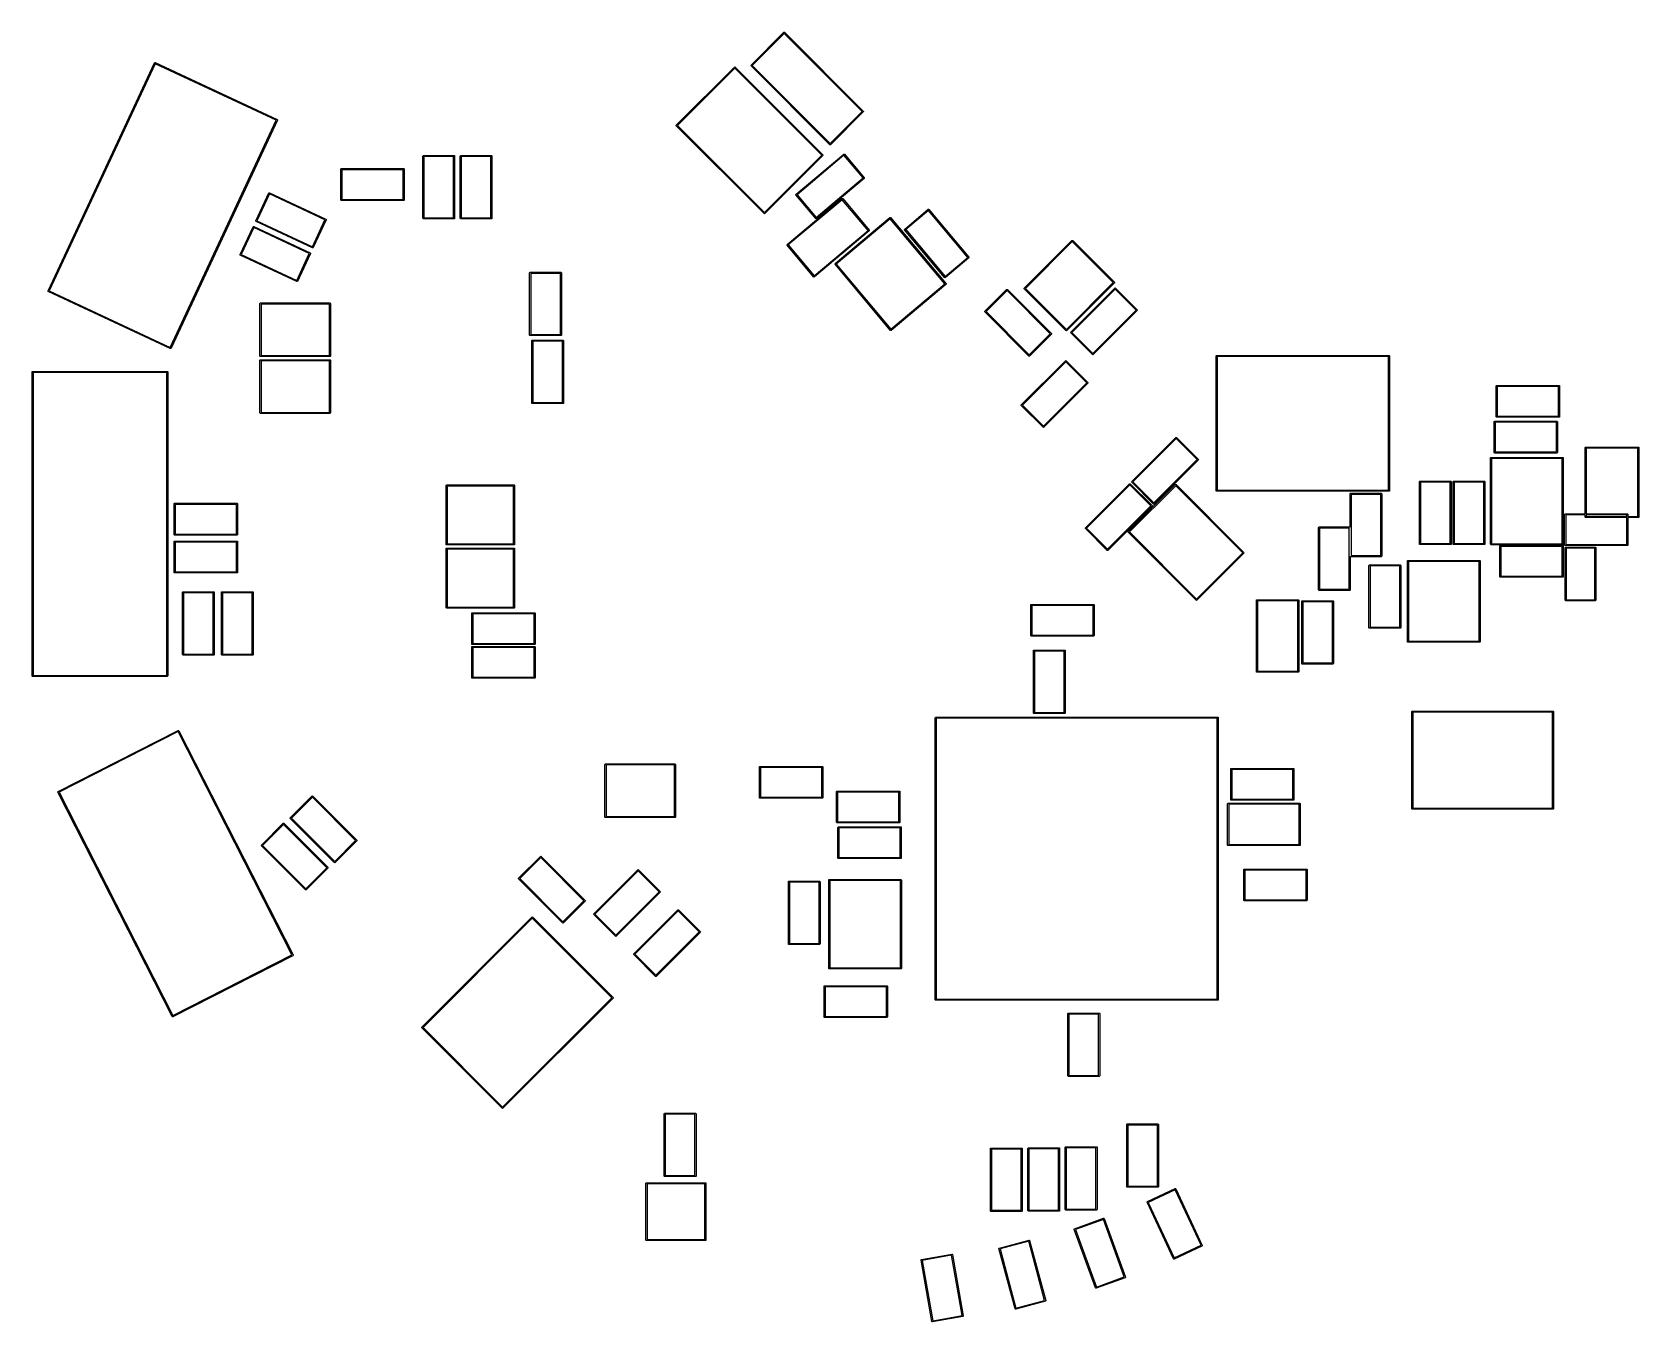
# Model space of a CAD drawing. Extents: x -1.54 to 1.46, y -1.48 to 0.93.
import ezdxf

# ---------------------------------------------------------------- set-up
doc = ezdxf.new("R2010")
doc.units = 0
doc.header["$MEASUREMENT"] = 0
doc.layers.add('BLACK', color=7, linetype='CONTINUOUS')

msp = doc.modelspace()

# ---------------------------------------------------------------- linework, layer by layer
at = {"layer": 'BLACK', "linetype": 'CONTINUOUS'}
for p, q in [((-0.1981, 0.8691), (-0.1369, 0.9304)), ((-0.1362, 0.9283), (-0.196, 0.8684)), ((-0.1369, 0.9304), (-0.1367, 0.9305)), ((-0.1369, 0.9304), (-0.1369, 0.9304)), ((-0.1367, 0.9305), (-0.1362, 0.9307)), ((-0.1362, 0.9307), (-0.1355, 0.9304)), ((0.01, 0.7821), (-0.1362, 0.9283)), ((-0.1355, 0.9304), (0.0121, 0.7828)), ((-1.5138, 0.4466), (-1.3148, 0.8733)), ((-1.3148, 0.8733), (-1.3142, 0.8738)), ((-1.3142, 0.8738), (-1.3135, 0.8738)), ((-1.3135, 0.8738), (-1.0851, 0.7673)), ((-1.3134, 0.8716), (-1.5116, 0.4466)), ((-1.0868, 0.766), (-1.3134, 0.8716)), ((-0.3379, 0.7569), (-0.2293, 0.8655)), ((-0.2286, 0.8634), (-0.3358, 0.7562)), ((-0.2293, 0.8655), (-0.2286, 0.8657)), ((-0.2293, 0.8655), (-0.2293, 0.8655)), ((-0.2286, 0.8657), (-0.2279, 0.8655)), ((-0.0658, 0.7005), (-0.2286, 0.8634)), ((-0.2279, 0.8655), (-0.0637, 0.7012)), ((-0.1984, 0.8684), (-0.1981, 0.8691)), ((-0.1981, 0.8678), (-0.1984, 0.8684)), ((-0.0506, 0.7202), (-0.1981, 0.8678)), ((-0.196, 0.8684), (-0.0499, 0.7223)), ((-0.0499, 0.7223), (0.01, 0.7821)), ((0.0121, 0.7828), (0.0124, 0.7821)), ((0.0124, 0.7821), (0.0122, 0.7817)), ((-1.285, 0.341), (-1.0868, 0.766)), ((-1.0846, 0.766), (-1.2836, 0.3393)), ((-1.0851, 0.7673), (-1.0851, 0.7673)), ((-1.0851, 0.7673), (-1.0846, 0.7668)), ((-1.0846, 0.7668), (-1.0846, 0.766)), ((-0.3382, 0.7562), (-0.3379, 0.7569)), ((-0.3379, 0.7555), (-0.3382, 0.7562)), ((-0.1736, 0.5912), (-0.3379, 0.7555)), ((-0.3358, 0.7562), (-0.1729, 0.5933)), ((0.0121, 0.7815), (-0.0492, 0.7202)), ((0.0122, 0.7817), (0.0121, 0.7815)), ((0.0121, 0.7815), (0.0121, 0.7815)), ((-0.8123, 0.699), (-0.812, 0.6997)), ((-0.8123, 0.5825), (-0.8123, 0.699)), ((-0.812, 0.6997), (-0.8113, 0.7)), ((-0.8113, 0.7), (-0.7539, 0.7)), ((-0.8104, 0.698), (-0.8104, 0.5835)), ((-0.7548, 0.698), (-0.8104, 0.698)), ((-0.7548, 0.5835), (-0.7548, 0.698)), ((-0.7539, 0.7), (-0.7532, 0.6997)), ((-0.7532, 0.6997), (-0.7529, 0.699)), ((-0.7529, 0.699), (-0.7529, 0.5825)), ((-0.7423, 0.699), (-0.742, 0.6997)), ((-0.7423, 0.5825), (-0.7423, 0.699)), ((-0.742, 0.6997), (-0.7413, 0.7)), ((-0.7413, 0.7), (-0.6839, 0.7)), ((-0.7404, 0.698), (-0.7404, 0.5835)), ((-0.6848, 0.698), (-0.7404, 0.698)), ((-0.6848, 0.5835), (-0.6848, 0.698)), ((-0.6839, 0.7), (-0.6832, 0.6997)), ((-0.6832, 0.6997), (-0.6829, 0.699)), ((-0.6829, 0.699), (-0.6829, 0.5825)), ((-0.1729, 0.5933), (-0.0658, 0.7005)), ((-0.0637, 0.6998), (-0.1723, 0.5912)), ((-0.1139, 0.6276), (-0.0246, 0.7025)), ((-0.0241, 0.7004), (-0.1119, 0.6267)), ((-0.0637, 0.7012), (-0.0634, 0.7005)), ((-0.0634, 0.7005), (-0.0637, 0.6998)), ((-0.0637, 0.6998), (-0.0637, 0.6998)), ((-0.0499, 0.7199), (-0.0506, 0.7202)), ((-0.0492, 0.7202), (-0.0499, 0.7199)), ((-0.0246, 0.7025), (-0.0239, 0.7027)), ((0.0116, 0.6579), (-0.0241, 0.7004)), ((-0.0239, 0.7027), (-0.0232, 0.7024)), ((-0.0232, 0.7024), (0.0137, 0.6584)), ((-0.9657, 0.6744), (-0.9655, 0.6751)), ((-0.9657, 0.6169), (-0.9657, 0.6744)), ((-0.9655, 0.6751), (-0.9648, 0.6754)), ((-0.9648, 0.6754), (-0.8482, 0.6754)), ((-0.9638, 0.6734), (-0.9638, 0.6179)), ((-0.8492, 0.6734), (-0.9638, 0.6734)), ((-0.8492, 0.6179), (-0.8492, 0.6734)), ((-0.8482, 0.6754), (-0.8475, 0.6751)), ((-0.8475, 0.6751), (-0.8472, 0.6744)), ((-0.8472, 0.6744), (-0.8472, 0.6169)), ((-0.0762, 0.5842), (0.0116, 0.6579)), ((0.0136, 0.657), (-0.0757, 0.5821)), ((0.0139, 0.6576), (0.0136, 0.657)), ((0.0137, 0.6584), (0.0139, 0.6576)), ((-1.125, 0.5778), (-1.1007, 0.6299)), ((-1.0993, 0.6282), (-1.1228, 0.5778)), ((-1.1007, 0.6299), (-1.1001, 0.6304)), ((-1.1001, 0.6304), (-1.0994, 0.6304)), ((-1.0994, 0.6304), (-0.9938, 0.5811)), ((-0.9955, 0.5797), (-1.0993, 0.6282)), ((-0.9655, 0.6162), (-0.9657, 0.6169)), ((-0.9648, 0.6159), (-0.9655, 0.6162)), ((-0.8482, 0.6159), (-0.9648, 0.6159)), ((-0.9638, 0.6179), (-0.8492, 0.6179)), ((-0.8475, 0.6162), (-0.8482, 0.6159)), ((-0.8472, 0.6169), (-0.8475, 0.6162)), ((-0.1305, 0.5334), (-0.0279, 0.6195)), ((-0.0274, 0.6173), (-0.1285, 0.5326)), ((-0.1143, 0.6269), (-0.1139, 0.6276)), ((-0.114, 0.6262), (-0.1143, 0.6269)), ((-0.0771, 0.5822), (-0.114, 0.6262)), ((-0.1119, 0.6267), (-0.0762, 0.5842)), ((-0.0279, 0.6195), (-0.0272, 0.6197)), ((0.0209, 0.5597), (-0.0274, 0.6173)), ((-0.0272, 0.6197), (-0.0265, 0.6193)), ((-0.0265, 0.6193), (0.0231, 0.5602)), ((-1.125, 0.577), (-1.125, 0.5778)), ((-1.1245, 0.5765), (-1.125, 0.577)), ((-1.0189, 0.5272), (-1.1245, 0.5765)), ((-1.1228, 0.5778), (-1.019, 0.5294)), ((-1.019, 0.5294), (-0.9955, 0.5797)), ((-0.9933, 0.5798), (-1.0176, 0.5277)), ((-0.9938, 0.5811), (-0.9933, 0.5806)), ((-0.9933, 0.5806), (-0.9933, 0.5798)), ((-0.812, 0.5818), (-0.8123, 0.5825)), ((-0.8113, 0.5815), (-0.812, 0.5818)), ((-0.7539, 0.5815), (-0.8113, 0.5815)), ((-0.8104, 0.5835), (-0.7548, 0.5835)), ((-0.7532, 0.5818), (-0.7539, 0.5815)), ((-0.7529, 0.5825), (-0.7532, 0.5818)), ((-0.742, 0.5818), (-0.7423, 0.5825)), ((-0.7413, 0.5815), (-0.742, 0.5818)), ((-0.6839, 0.5815), (-0.7413, 0.5815)), ((-0.7404, 0.5835), (-0.6848, 0.5835)), ((-0.6832, 0.5818), (-0.6839, 0.5815)), ((-0.6829, 0.5825), (-0.6832, 0.5818)), ((-0.1729, 0.591), (-0.1736, 0.5912)), ((-0.1723, 0.5912), (-0.1729, 0.591)), ((-0.0764, 0.5818), (-0.0771, 0.5822)), ((-0.0757, 0.5821), (-0.0764, 0.5818)), ((-0.0408, 0.4979), (0.0618, 0.5839)), ((0.0623, 0.5818), (-0.0388, 0.497)), ((0.0618, 0.5839), (0.0625, 0.5842)), ((0.1648, 0.4597), (0.0623, 0.5818)), ((0.0625, 0.5842), (0.0631, 0.5838)), ((0.0631, 0.5838), (0.1669, 0.4602)), ((0.0895, 0.5623), (0.1335, 0.5993)), ((0.134, 0.5972), (0.0915, 0.5615)), ((0.1335, 0.5993), (0.1343, 0.5995)), ((0.2077, 0.5094), (0.134, 0.5972)), ((0.1343, 0.5995), (0.1349, 0.5992)), ((0.1349, 0.5992), (0.2098, 0.5099)), ((-1.1543, 0.5147), (-1.13, 0.5668)), ((-1.1287, 0.5651), (-1.1521, 0.5147)), ((-1.13, 0.5668), (-1.1295, 0.5673)), ((-1.1295, 0.5673), (-1.1287, 0.5673)), ((-1.1287, 0.5673), (-1.0231, 0.518)), ((-1.0249, 0.5166), (-1.1287, 0.5651)), ((-0.0801, 0.4749), (0.0209, 0.5597)), ((0.0229, 0.5588), (-0.0796, 0.4728)), ((0.0233, 0.5595), (0.0229, 0.5588)), ((0.0231, 0.5602), (0.0231, 0.5602)), ((0.0231, 0.5602), (0.0233, 0.5595)), ((0.0892, 0.5617), (0.0895, 0.5623)), ((0.0894, 0.561), (0.0892, 0.5617)), ((0.1643, 0.4717), (0.0894, 0.561)), ((0.0915, 0.5615), (0.1652, 0.4737)), ((-1.1544, 0.5139), (-1.1543, 0.5147)), ((-1.1539, 0.5134), (-1.1544, 0.5139)), ((-1.0482, 0.4641), (-1.1539, 0.5134)), ((-1.1521, 0.5147), (-1.0483, 0.4663)), ((-1.0483, 0.4663), (-1.0249, 0.5166)), ((-1.0227, 0.5167), (-1.0469, 0.4646)), ((-1.0231, 0.518), (-1.0226, 0.5175)), ((-1.0226, 0.5175), (-1.0227, 0.5167)), ((-1.0182, 0.5272), (-1.0189, 0.5272)), ((-1.0176, 0.5277), (-1.0182, 0.5272)), ((-0.1308, 0.5328), (-0.1305, 0.5334)), ((-0.1306, 0.532), (-0.1308, 0.5328)), ((-0.081, 0.4729), (-0.1306, 0.532)), ((-0.1285, 0.5326), (-0.0801, 0.4749)), ((0.3134, 0.4518), (0.4025, 0.5409)), ((0.4032, 0.5388), (0.3155, 0.4511)), ((0.4025, 0.5409), (0.4032, 0.5412)), ((0.4032, 0.5412), (0.4039, 0.5409)), ((0.4798, 0.4623), (0.4032, 0.5388)), ((0.4039, 0.5409), (0.4819, 0.463)), ((-0.6124, 0.4805), (-0.6121, 0.4812)), ((-0.6121, 0.4812), (-0.6114, 0.4815)), ((-0.6114, 0.4815), (-0.5539, 0.4815)), ((-0.5539, 0.4815), (-0.5532, 0.4812)), ((-0.5532, 0.4812), (-0.553, 0.4805)), ((-0.0411, 0.4972), (-0.0408, 0.4979)), ((-0.0409, 0.4965), (-0.0411, 0.4972)), ((0.0628, 0.3729), (-0.0409, 0.4965)), ((-0.0388, 0.497), (0.0637, 0.3749)), ((0.1652, 0.4737), (0.2077, 0.5094)), ((0.2097, 0.5085), (0.1657, 0.4716)), ((0.2101, 0.5092), (0.2097, 0.5085)), ((0.2098, 0.5099), (0.2101, 0.5092)), ((-1.0475, 0.4641), (-1.0482, 0.4641)), ((-1.0469, 0.4646), (-1.0475, 0.4641)), ((-0.6124, 0.364), (-0.6124, 0.4805)), ((-0.6104, 0.4795), (-0.6104, 0.365)), ((-0.5549, 0.4795), (-0.6104, 0.4795)), ((-0.5549, 0.365), (-0.5549, 0.4795)), ((-0.553, 0.4805), (-0.553, 0.364)), ((-0.0803, 0.4726), (-0.081, 0.4729)), ((-0.081, 0.4729), (-0.081, 0.4729)), ((-0.0796, 0.4728), (-0.0803, 0.4726)), ((0.0637, 0.3749), (0.1648, 0.4597)), ((0.1668, 0.4588), (0.0642, 0.3727)), ((0.165, 0.4713), (0.1643, 0.4717)), ((0.1657, 0.4716), (0.165, 0.4713)), ((0.1671, 0.4595), (0.1668, 0.4589)), ((0.1668, 0.4589), (0.1668, 0.4588)), ((0.1669, 0.4602), (0.1669, 0.4602)), ((0.1669, 0.4602), (0.1669, 0.4602)), ((0.1669, 0.4602), (0.1671, 0.4595)), ((0.3131, 0.4511), (0.3134, 0.4518)), ((0.3134, 0.4504), (0.3131, 0.4511)), ((0.3155, 0.4511), (0.3921, 0.3746)), ((0.3921, 0.3746), (0.4798, 0.4623)), ((0.4819, 0.4616), (0.3928, 0.3725)), ((0.4004, 0.3696), (0.4828, 0.452)), ((0.4819, 0.463), (0.4821, 0.4623)), ((0.4821, 0.4623), (0.4819, 0.4616)), ((0.4828, 0.452), (0.4835, 0.4523)), ((0.4835, 0.4523), (0.4842, 0.452)), ((0.4842, 0.452), (0.5248, 0.4113)), ((-1.5138, 0.4458), (-1.5138, 0.4466)), ((-1.5133, 0.4453), (-1.5138, 0.4458)), ((-1.285, 0.3388), (-1.5133, 0.4453)), ((-1.5116, 0.4466), (-1.285, 0.341)), ((-1.1171, 0.4232), (-1.1168, 0.4239)), ((-1.1171, 0.3248), (-1.1171, 0.4232)), ((-1.1168, 0.4239), (-1.1161, 0.4242)), ((-1.1161, 0.4242), (-0.9862, 0.4242)), ((-1.1152, 0.4222), (-1.1152, 0.3258)), ((-0.9872, 0.4222), (-1.1152, 0.4222)), ((-0.9872, 0.3258), (-0.9872, 0.4222)), ((-0.9862, 0.4242), (-0.9855, 0.4239)), ((-0.9855, 0.4239), (-0.9852, 0.4232)), ((-0.9852, 0.4232), (-0.9852, 0.3248)), ((0.2396, 0.4087), (0.2803, 0.4494)), ((0.281, 0.4473), (0.2417, 0.408)), ((0.2803, 0.4494), (0.281, 0.4496)), ((0.281, 0.4496), (0.2817, 0.4494)), ((0.362, 0.3663), (0.281, 0.4473)), ((0.2817, 0.4494), (0.3641, 0.367)), ((0.3914, 0.3725), (0.3134, 0.4504)), ((0.4835, 0.4499), (0.4025, 0.3689)), ((0.5227, 0.4106), (0.4835, 0.4499)), ((0.2393, 0.408), (0.2396, 0.4087)), ((0.2396, 0.4073), (0.2393, 0.408)), ((0.322, 0.3249), (0.2396, 0.4073)), ((0.2417, 0.408), (0.3227, 0.327)), ((0.4417, 0.3296), (0.5227, 0.4106)), ((0.5248, 0.4099), (0.4424, 0.3275)), ((0.5248, 0.4113), (0.5251, 0.4106)), ((0.5251, 0.4106), (0.5248, 0.4099)), ((-0.6121, 0.3633), (-0.6124, 0.364)), ((-0.6114, 0.363), (-0.6121, 0.3633)), ((-0.5539, 0.363), (-0.6114, 0.363)), ((-0.6104, 0.365), (-0.5549, 0.365)), ((-0.5532, 0.3633), (-0.5539, 0.363)), ((-0.553, 0.364), (-0.5532, 0.3633)), ((0.0635, 0.3725), (0.0628, 0.3729)), ((0.0642, 0.3727), (0.0635, 0.3725)), ((0.3227, 0.327), (0.362, 0.3663)), ((0.3641, 0.3656), (0.3234, 0.3249)), ((0.3641, 0.367), (0.3643, 0.3663)), ((0.3643, 0.3663), (0.3641, 0.3656)), ((0.3921, 0.3722), (0.3914, 0.3725)), ((0.3928, 0.3725), (0.3921, 0.3722)), ((0.4001, 0.3689), (0.4004, 0.3696)), ((0.4004, 0.3682), (0.4001, 0.3689)), ((0.441, 0.3275), (0.4004, 0.3682)), ((0.4025, 0.3689), (0.4417, 0.3296)), ((-1.2842, 0.3388), (-1.285, 0.3388)), ((-1.2836, 0.3393), (-1.2842, 0.3388)), ((-1.2842, 0.3388), (-1.2842, 0.3388)), ((-1.2842, 0.3388), (-1.2842, 0.3388)), ((-0.6085, 0.3535), (-0.6082, 0.3542)), ((-0.6085, 0.237), (-0.6085, 0.3535)), ((-0.6082, 0.3542), (-0.6075, 0.3545)), ((-0.6075, 0.3545), (-0.55, 0.3545)), ((-0.6065, 0.3526), (-0.6065, 0.238)), ((-0.551, 0.3526), (-0.6065, 0.3526)), ((-0.551, 0.238), (-0.551, 0.3526)), ((-0.55, 0.3545), (-0.5493, 0.3542)), ((-0.5493, 0.3542), (-0.549, 0.3535)), ((-0.549, 0.3535), (-0.549, 0.237)), ((-1.1168, 0.3241), (-1.1171, 0.3248)), ((-1.1171, 0.3169), (-1.1168, 0.3176)), ((-1.1171, 0.2185), (-1.1171, 0.3169)), ((-1.1161, 0.3238), (-1.1168, 0.3241)), ((-1.1168, 0.3176), (-1.1161, 0.3179)), ((-0.9862, 0.3238), (-1.1161, 0.3238)), ((-1.1161, 0.3179), (-0.9862, 0.3179)), ((-1.1152, 0.3258), (-0.9872, 0.3258)), ((-1.1152, 0.3159), (-1.1152, 0.2195)), ((-0.9872, 0.3159), (-1.1152, 0.3159)), ((-0.9872, 0.2195), (-0.9872, 0.3159)), ((-0.9855, 0.3241), (-0.9862, 0.3238)), ((-0.9862, 0.3179), (-0.9855, 0.3176)), ((-0.9852, 0.3248), (-0.9855, 0.3241)), ((-0.9855, 0.3176), (-0.9852, 0.3169)), ((-0.9852, 0.3169), (-0.9852, 0.2185)), ((0.3078, 0.2337), (0.3902, 0.3161)), ((0.3909, 0.314), (0.3099, 0.233)), ((0.3227, 0.3246), (0.322, 0.3249)), ((0.3234, 0.3249), (0.3227, 0.3246)), ((0.3902, 0.3161), (0.3909, 0.3164)), ((0.3909, 0.3164), (0.3916, 0.3161)), ((0.4301, 0.2747), (0.3909, 0.314)), ((0.3916, 0.3161), (0.4322, 0.2754)), ((0.4417, 0.3273), (0.441, 0.3275)), ((0.4424, 0.3275), (0.4417, 0.3273)), ((0.6722, 0.3248), (0.6725, 0.3255)), ((0.6722, 0.0728), (0.6722, 0.3248)), ((0.6725, 0.3255), (0.6732, 0.3258)), ((0.6732, 0.3258), (0.9961, 0.3258)), ((0.6742, 0.3238), (0.6742, 0.0738)), ((0.9951, 0.3238), (0.6742, 0.3238)), ((0.9951, 0.0738), (0.9951, 0.3238)), ((0.9961, 0.3258), (0.9968, 0.3255)), ((0.9968, 0.3255), (0.997, 0.3248)), ((0.997, 0.3248), (0.997, 0.0728)), ((-1.5436, 0.2952), (-1.5433, 0.2958)), ((-1.5436, -0.2734), (-1.5436, 0.2952)), ((-1.5433, 0.2958), (-1.5426, 0.2961)), ((-1.5426, 0.2961), (-1.2906, 0.2961)), ((-1.5416, 0.2942), (-1.5416, -0.2724)), ((-1.2916, 0.2942), (-1.5416, 0.2942)), ((-1.2916, -0.2724), (-1.2916, 0.2942)), ((-1.2906, 0.2961), (-1.2899, 0.2958)), ((-1.2899, 0.2958), (-1.2896, 0.2952)), ((-1.2896, 0.2952), (-1.2896, -0.2734)), ((0.3491, 0.1937), (0.4301, 0.2747)), ((0.4322, 0.274), (0.3498, 0.1916)), ((0.4322, 0.2754), (0.4325, 0.2747)), ((0.4325, 0.2747), (0.4322, 0.274)), ((1.1966, 0.2689), (1.1969, 0.2696)), ((1.1966, 0.2114), (1.1966, 0.2689)), ((1.1969, 0.2696), (1.1976, 0.2699)), ((1.1976, 0.2699), (1.3142, 0.2699)), ((1.1986, 0.2679), (1.1986, 0.2124)), ((1.3132, 0.2679), (1.1986, 0.2679)), ((1.3132, 0.2124), (1.3132, 0.2679)), ((1.3142, 0.2699), (1.3149, 0.2696)), ((1.3149, 0.2696), (1.3152, 0.2689)), ((1.3152, 0.2689), (1.3152, 0.2114)), ((-1.1168, 0.2178), (-1.1171, 0.2185)), ((-1.1161, 0.2175), (-1.1168, 0.2178)), ((-0.9862, 0.2175), (-1.1161, 0.2175)), ((-1.1152, 0.2195), (-0.9872, 0.2195)), ((-0.9855, 0.2178), (-0.9862, 0.2175)), ((-0.9852, 0.2185), (-0.9855, 0.2178)), ((-0.6082, 0.2363), (-0.6085, 0.237)), ((-0.6075, 0.236), (-0.6082, 0.2363)), ((-0.55, 0.236), (-0.6075, 0.236)), ((-0.6065, 0.238), (-0.551, 0.238)), ((-0.5493, 0.2363), (-0.55, 0.236)), ((-0.549, 0.237), (-0.5493, 0.2363)), ((0.3075, 0.233), (0.3078, 0.2337)), ((0.3078, 0.2323), (0.3075, 0.233)), ((0.3484, 0.1916), (0.3078, 0.2323)), ((0.3099, 0.233), (0.3491, 0.1937)), ((1.1969, 0.2107), (1.1966, 0.2114)), ((1.1976, 0.2104), (1.1969, 0.2107)), ((1.1986, 0.2124), (1.3132, 0.2124)), ((1.3149, 0.2107), (1.3142, 0.2104)), ((1.3152, 0.2114), (1.3149, 0.2107)), ((0.3491, 0.1913), (0.3484, 0.1916)), ((0.3498, 0.1916), (0.3491, 0.1913)), ((1.1927, 0.202), (1.193, 0.2027)), ((1.1927, 0.1445), (1.1927, 0.202)), ((1.193, 0.2027), (1.1937, 0.203)), ((1.1937, 0.203), (1.3102, 0.203)), ((1.1947, 0.201), (1.1947, 0.1455)), ((1.3093, 0.201), (1.1947, 0.201)), ((1.3142, 0.2104), (1.1976, 0.2104)), ((1.3093, 0.1455), (1.3093, 0.201)), ((1.3102, 0.203), (1.3109, 0.2027)), ((1.3109, 0.2027), (1.3112, 0.202)), ((1.3112, 0.202), (1.3112, 0.1445)), ((0.5146, 0.0901), (0.597, 0.1725)), ((0.5977, 0.1704), (0.5166, 0.0894)), ((0.597, 0.1725), (0.5977, 0.1727)), ((0.5977, 0.1727), (0.5983, 0.1725)), ((0.6369, 0.1311), (0.5977, 0.1704)), ((0.5983, 0.1725), (0.639, 0.1318)), ((1.3632, 0.1535), (1.3635, 0.1542)), ((1.3632, 0.0297), (1.3632, 0.1535)), ((1.3635, 0.1542), (1.3642, 0.1545)), ((1.3642, 0.1545), (1.4626, 0.1545)), ((1.3652, 0.1526), (1.3652, 0.0297)), ((1.4616, 0.1526), (1.3652, 0.1526)), ((1.4616, 0.0246), (1.4616, 0.1526)), ((1.4626, 0.1545), (1.4633, 0.1542)), ((1.4633, 0.1542), (1.4636, 0.1535)), ((1.4636, 0.1535), (1.4636, 0.0236)), ((0.5559, 0.0501), (0.6369, 0.1311)), ((0.639, 0.1304), (0.5566, 0.048)), ((0.639, 0.1318), (0.6393, 0.1311)), ((0.6393, 0.1311), (0.639, 0.1304)), ((1.186, 0.1343), (1.1863, 0.135)), ((1.186, -0.0271), (1.186, 0.1343)), ((1.1863, 0.135), (1.187, 0.1353)), ((1.187, 0.1353), (1.3209, 0.1353)), ((1.188, 0.1334), (1.188, -0.0261)), ((1.3199, 0.1334), (1.188, 0.1334)), ((1.193, 0.1438), (1.1927, 0.1445)), ((1.1937, 0.1435), (1.193, 0.1438)), ((1.3102, 0.1435), (1.1937, 0.1435)), ((1.1947, 0.1455), (1.3093, 0.1455)), ((1.3109, 0.1438), (1.3102, 0.1435)), ((1.3112, 0.1445), (1.3109, 0.1438)), ((1.3199, -0.0261), (1.3199, 0.1334)), ((1.3209, 0.1353), (1.3216, 0.135)), ((1.3216, 0.135), (1.3218, 0.1343)), ((1.3218, 0.1343), (1.3218, -0.0271)), ((1.053, 0.0898), (1.0532, 0.0905)), ((1.0532, 0.0905), (1.0539, 0.0907)), ((1.0539, 0.0907), (1.1114, 0.0907)), ((1.1114, 0.0907), (1.1121, 0.0905)), ((1.1121, 0.0905), (1.1124, 0.0898)), ((1.1159, 0.0898), (1.1162, 0.0905)), ((1.1162, 0.0905), (1.1169, 0.0907)), ((1.1169, 0.0907), (1.1744, 0.0907)), ((1.1744, 0.0907), (1.1751, 0.0905)), ((1.1751, 0.0905), (1.1754, 0.0898)), ((-0.7687, 0.0827), (-0.7684, 0.0834)), ((-0.7687, -0.0276), (-0.7687, 0.0827)), ((-0.7684, 0.0834), (-0.7677, 0.0837)), ((-0.7677, 0.0837), (-0.6417, 0.0837)), ((-0.7667, 0.0817), (-0.7667, -0.0266)), ((-0.6427, 0.0817), (-0.7667, 0.0817)), ((-0.6427, -0.0266), (-0.6427, 0.0817)), ((-0.6417, 0.0837), (-0.641, 0.0834)), ((-0.641, 0.0834), (-0.6407, 0.0827)), ((-0.6407, 0.0827), (-0.6407, -0.0276)), ((0.4279, 0.0034), (0.5103, 0.0858)), ((0.511, 0.0838), (0.43, 0.0027)), ((0.508, -0.0034), (0.596, 0.0845)), ((0.5967, 0.0824), (0.5101, -0.0041)), ((0.5103, 0.0858), (0.511, 0.0861)), ((0.511, 0.0861), (0.5117, 0.0858)), ((0.5503, 0.0445), (0.511, 0.0838)), ((0.5117, 0.0858), (0.5524, 0.0452)), ((0.5143, 0.0894), (0.5146, 0.0901)), ((0.5146, 0.0887), (0.5143, 0.0894)), ((0.5552, 0.048), (0.5146, 0.0887)), ((0.5166, 0.0894), (0.5559, 0.0501)), ((0.596, 0.0845), (0.5967, 0.0848)), ((0.596, 0.0845), (0.596, 0.0845)), ((0.5967, 0.0848), (0.5974, 0.0845)), ((0.7222, -0.0431), (0.5967, 0.0824)), ((0.5974, 0.0845), (0.7243, -0.0424)), ((0.6725, 0.0721), (0.6722, 0.0728)), ((0.6732, 0.0719), (0.6725, 0.0721)), ((0.9961, 0.0719), (0.6732, 0.0719)), ((0.6742, 0.0738), (0.9951, 0.0738)), ((0.923, 0.0671), (0.9233, 0.0678)), ((0.923, 0.0049), (0.923, 0.0671)), ((0.9233, 0.0678), (0.924, 0.0681)), ((0.924, 0.0681), (0.9815, 0.0681)), ((0.925, 0.0661), (0.925, -0.0484)), ((0.9805, 0.0661), (0.925, 0.0661)), ((0.9805, -0.0484), (0.9805, 0.0661)), ((0.9815, 0.0681), (0.9822, 0.0678)), ((0.9822, 0.0678), (0.9825, 0.0671)), ((0.9825, 0.0671), (0.9825, -0.0494)), ((0.9968, 0.0721), (0.9961, 0.0719)), ((0.997, 0.0728), (0.9968, 0.0721)), ((1.053, -0.0268), (1.053, 0.0898)), ((1.0549, 0.0888), (1.0549, -0.0258)), ((1.1104, 0.0888), (1.0549, 0.0888)), ((1.1104, -0.0258), (1.1104, 0.0888)), ((1.1124, 0.0898), (1.1124, -0.0268)), ((1.1159, -0.0268), (1.1159, 0.0898)), ((1.1179, 0.0888), (1.1179, -0.0258)), ((1.1734, 0.0888), (1.1179, 0.0888)), ((1.1734, -0.0258), (1.1734, 0.0888)), ((1.1754, 0.0898), (1.1754, -0.0268)), ((-1.2778, 0.0484), (-1.2775, 0.0491)), ((-1.2778, -0.0091), (-1.2778, 0.0484)), ((-1.2775, 0.0491), (-1.2768, 0.0494)), ((-1.2768, 0.0494), (-1.1602, 0.0494)), ((-1.2758, 0.0474), (-1.2758, -0.0081)), ((-1.1612, 0.0474), (-1.2758, 0.0474)), ((-1.1612, -0.0081), (-1.1612, 0.0474)), ((-1.1602, 0.0494), (-1.1595, 0.0491)), ((-1.1595, 0.0491), (-1.1592, 0.0484)), ((-1.1592, 0.0484), (-1.1592, -0.0091)), ((0.4693, -0.0365), (0.5503, 0.0445)), ((0.5524, 0.0438), (0.47, -0.0386)), ((0.5524, 0.0452), (0.5527, 0.0445)), ((0.5527, 0.0445), (0.5524, 0.0438)), ((0.5559, 0.0477), (0.5552, 0.048)), ((0.5566, 0.048), (0.5559, 0.0477)), ((0.4276, 0.0027), (0.4279, 0.0034)), ((0.4279, 0.002), (0.4276, 0.0027)), ((0.4686, -0.0386), (0.4279, 0.002)), ((0.43, 0.0027), (0.4693, -0.0365)), ((0.864, 0.0041), (0.8643, 0.0048)), ((0.864, -0.1124), (0.864, 0.0041)), ((0.8643, 0.0048), (0.865, 0.0051)), ((0.865, 0.0051), (0.9224, 0.0051)), ((0.8659, 0.0031), (0.8659, -0.1114)), ((0.9215, 0.0031), (0.8659, 0.0031)), ((0.9215, -0.1114), (0.9215, 0.0031)), ((0.9224, 0.0051), (0.923, 0.0049)), ((1.3246, 0.0287), (1.3249, 0.0294)), ((1.3246, -0.0287), (1.3246, 0.0287)), ((1.3249, 0.0294), (1.3256, 0.0297)), ((1.3256, 0.0297), (1.3632, 0.0297)), ((1.3266, 0.0278), (1.3266, -0.0278)), ((1.3632, 0.0278), (1.3266, 0.0278)), ((1.3632, 0.0236), (1.3632, 0.0278)), ((1.3635, 0.0229), (1.3632, 0.0236)), ((1.3642, 0.0226), (1.3635, 0.0229)), ((1.4411, 0.0226), (1.3642, 0.0226)), ((1.3652, 0.0297), (1.4421, 0.0297)), ((1.3652, 0.0278), (1.3652, 0.0246)), ((1.4411, 0.0278), (1.3652, 0.0278)), ((1.3652, 0.0246), (1.4411, 0.0246)), ((1.4411, 0.0246), (1.4411, 0.0278)), ((1.4411, -0.0278), (1.4411, 0.0226)), ((1.4421, 0.0297), (1.4428, 0.0294)), ((1.4428, 0.0294), (1.4431, 0.0287)), ((1.4431, 0.0287), (1.4431, 0.0246)), ((1.4431, 0.0246), (1.4616, 0.0246)), ((1.4626, 0.0226), (1.4431, 0.0226)), ((1.4431, 0.0226), (1.4431, -0.0287)), ((1.4633, 0.0229), (1.4626, 0.0226)), ((1.4636, 0.0236), (1.4633, 0.0229)), ((-1.2775, -0.0098), (-1.2778, -0.0091)), ((-1.2778, -0.0224), (-1.2775, -0.0217)), ((-1.2778, -0.0799), (-1.2778, -0.0224)), ((-1.2768, -0.01), (-1.2775, -0.0098)), ((-1.2775, -0.0217), (-1.2768, -0.0215)), ((-1.1602, -0.01), (-1.2768, -0.01)), ((-1.2768, -0.0215), (-1.1602, -0.0215)), ((-1.2758, -0.0081), (-1.1612, -0.0081)), ((-1.2758, -0.0234), (-1.2758, -0.0789)), ((-1.1612, -0.0234), (-1.2758, -0.0234)), ((-1.1612, -0.0789), (-1.1612, -0.0234)), ((-1.1595, -0.0098), (-1.1602, -0.01)), ((-1.1602, -0.0215), (-1.1595, -0.0217)), ((-1.1592, -0.0091), (-1.1595, -0.0098)), ((-1.1595, -0.0217), (-1.1592, -0.0224)), ((-1.1592, -0.0224), (-1.1592, -0.0799)), ((-0.7684, -0.0283), (-0.7687, -0.0276)), ((-0.7677, -0.0285), (-0.7684, -0.0283)), ((-0.6417, -0.0285), (-0.7677, -0.0285)), ((-0.7667, -0.0266), (-0.6427, -0.0266)), ((-0.641, -0.0283), (-0.6417, -0.0285)), ((-0.6407, -0.0276), (-0.641, -0.0283)), ((0.5077, -0.0041), (0.508, -0.0034)), ((0.508, -0.0048), (0.5077, -0.0041)), ((0.6349, -0.1318), (0.508, -0.0048)), ((0.5101, -0.0041), (0.6356, -0.1297)), ((1.0532, -0.0275), (1.053, -0.0268)), ((1.0539, -0.0278), (1.0532, -0.0275)), ((1.1114, -0.0278), (1.0539, -0.0278)), ((1.0549, -0.0258), (1.1104, -0.0258)), ((1.1121, -0.0275), (1.1114, -0.0278)), ((1.1124, -0.0268), (1.1121, -0.0275)), ((1.1162, -0.0275), (1.1159, -0.0268)), ((1.1169, -0.0278), (1.1162, -0.0275)), ((1.1744, -0.0278), (1.1169, -0.0278)), ((1.1179, -0.0258), (1.1734, -0.0258)), ((1.1751, -0.0275), (1.1744, -0.0278)), ((1.1754, -0.0268), (1.1751, -0.0275)), ((1.1863, -0.0278), (1.186, -0.0271)), ((1.187, -0.0281), (1.1863, -0.0278)), ((1.3209, -0.0281), (1.187, -0.0281)), ((1.188, -0.0261), (1.3199, -0.0261)), ((1.2035, -0.0303), (1.2038, -0.0296)), ((1.2038, -0.0296), (1.2045, -0.0293)), ((1.2045, -0.0293), (1.3211, -0.0293)), ((1.3216, -0.0278), (1.3209, -0.0281)), ((1.3211, -0.0293), (1.3218, -0.0296)), ((1.3218, -0.0271), (1.3216, -0.0278)), ((1.3218, -0.0296), (1.322, -0.0303)), ((1.3249, -0.0294), (1.3246, -0.0287)), ((1.3256, -0.0297), (1.3249, -0.0294)), ((1.4421, -0.0297), (1.3256, -0.0297)), ((1.3266, -0.0278), (1.4411, -0.0278)), ((1.4428, -0.0294), (1.4421, -0.0297)), ((1.4431, -0.0287), (1.4428, -0.0294)), ((-0.7687, -0.0354), (-0.7684, -0.0347)), ((-0.7687, -0.1457), (-0.7687, -0.0354)), ((-0.7684, -0.0347), (-0.7677, -0.0344)), ((-0.7677, -0.0344), (-0.6417, -0.0344)), ((-0.7667, -0.0364), (-0.7667, -0.1447)), ((-0.6427, -0.0364), (-0.7667, -0.0364)), ((-0.6427, -0.1447), (-0.6427, -0.0364)), ((-0.6417, -0.0344), (-0.641, -0.0347)), ((-0.641, -0.0347), (-0.6407, -0.0354)), ((-0.6407, -0.0354), (-0.6407, -0.1457)), ((0.4693, -0.0389), (0.4686, -0.0386)), ((0.47, -0.0386), (0.4693, -0.0389)), ((0.6356, -0.1297), (0.7222, -0.0431)), ((0.7243, -0.0438), (0.6363, -0.1318)), ((0.7243, -0.0424), (0.7246, -0.0431)), ((0.7246, -0.0431), (0.7243, -0.0438)), ((0.7243, -0.0438), (0.7243, -0.0438)), ((0.924, -0.0504), (0.9234, -0.0501)), ((0.9234, -0.0501), (0.9234, -0.1124)), ((0.9815, -0.0504), (0.924, -0.0504)), ((0.925, -0.0484), (0.9805, -0.0484)), ((0.9822, -0.0501), (0.9815, -0.0504)), ((0.9825, -0.0494), (0.9822, -0.0501)), ((1.0305, -0.0583), (1.0308, -0.0576)), ((1.0305, -0.2094), (1.0305, -0.0583)), ((1.0308, -0.0576), (1.0315, -0.0573)), ((1.0315, -0.0573), (1.1654, -0.0573)), ((1.0325, -0.0593), (1.0325, -0.2085)), ((1.1644, -0.0593), (1.0325, -0.0593)), ((1.1644, -0.2085), (1.1644, -0.0593)), ((1.1654, -0.0573), (1.1661, -0.0576)), ((1.1661, -0.0576), (1.1663, -0.0583)), ((1.1663, -0.0583), (1.1663, -0.2094)), ((1.2035, -0.0878), (1.2035, -0.0303)), ((1.2055, -0.0313), (1.2055, -0.0868)), ((1.3201, -0.0313), (1.2055, -0.0313)), ((1.3201, -0.0868), (1.3201, -0.0313)), ((1.322, -0.0303), (1.322, -0.0878)), ((1.3258, -0.0335), (1.3261, -0.0328)), ((1.3258, -0.1319), (1.3258, -0.0335)), ((1.3261, -0.0328), (1.3268, -0.0325)), ((1.3268, -0.0325), (1.3819, -0.0325)), ((1.3278, -0.0344), (1.3278, -0.1309)), ((1.3809, -0.0344), (1.3278, -0.0344)), ((1.3809, -0.1309), (1.3809, -0.0344)), ((1.3819, -0.0325), (1.3826, -0.0328)), ((1.3826, -0.0328), (1.3829, -0.0335)), ((1.3829, -0.0335), (1.3829, -0.1319)), ((-1.2775, -0.0806), (-1.2778, -0.0799)), ((-1.2768, -0.0809), (-1.2775, -0.0806)), ((-1.1602, -0.0809), (-1.2768, -0.0809)), ((-1.2758, -0.0789), (-1.1612, -0.0789)), ((-1.1595, -0.0806), (-1.1602, -0.0809)), ((-1.1592, -0.0799), (-1.1595, -0.0806)), ((0.9585, -0.0667), (0.9588, -0.066)), ((0.9585, -0.1833), (0.9585, -0.0667)), ((0.9588, -0.066), (0.9594, -0.0657)), ((0.9594, -0.0657), (1.0169, -0.0657)), ((0.9604, -0.0677), (0.9604, -0.1823)), ((1.0159, -0.0677), (0.9604, -0.0677)), ((1.0159, -0.1823), (1.0159, -0.0677)), ((1.0169, -0.0657), (1.0176, -0.066)), ((1.0176, -0.066), (1.0179, -0.0667)), ((1.0179, -0.0667), (1.0179, -0.1833)), ((1.2038, -0.0885), (1.2035, -0.0878)), ((1.2045, -0.0888), (1.2038, -0.0885)), ((1.3211, -0.0888), (1.2045, -0.0888)), ((1.2055, -0.0868), (1.3201, -0.0868)), ((1.3218, -0.0885), (1.3211, -0.0888)), ((1.322, -0.0878), (1.3218, -0.0885)), ((-1.262, -0.1169), (-1.2617, -0.1162)), ((-1.262, -0.2335), (-1.262, -0.1169)), ((-1.2617, -0.1162), (-1.261, -0.1159)), ((-1.261, -0.1159), (-1.2035, -0.1159)), ((-1.26, -0.1179), (-1.26, -0.2325)), ((-1.2045, -0.1179), (-1.26, -0.1179)), ((-1.2045, -0.2325), (-1.2045, -0.1179)), ((-1.2035, -0.1159), (-1.2028, -0.1162)), ((-1.2028, -0.1162), (-1.2026, -0.1169)), ((-1.2026, -0.1169), (-1.2026, -0.2335)), ((-1.1892, -0.1169), (-1.1889, -0.1162)), ((-1.1892, -0.2335), (-1.1892, -0.1169)), ((-1.1889, -0.1162), (-1.1882, -0.1159)), ((-1.1882, -0.1159), (-1.1307, -0.1159)), ((-1.1872, -0.1179), (-1.1872, -0.2325)), ((-1.1317, -0.1179), (-1.1872, -0.1179)), ((-1.1317, -0.2325), (-1.1317, -0.1179)), ((-1.1307, -0.1159), (-1.13, -0.1162)), ((-1.13, -0.1162), (-1.1297, -0.1169)), ((-1.1297, -0.1169), (-1.1297, -0.2335)), ((0.8643, -0.1131), (0.864, -0.1124)), ((0.865, -0.1134), (0.8643, -0.1131)), ((0.9224, -0.1134), (0.865, -0.1134)), ((0.8659, -0.1114), (0.9215, -0.1114)), ((0.9231, -0.1131), (0.9224, -0.1134)), ((0.9234, -0.1124), (0.9231, -0.1131)), ((-0.7684, -0.1464), (-0.7687, -0.1457)), ((-0.7677, -0.1467), (-0.7684, -0.1464)), ((-0.6417, -0.1467), (-0.7677, -0.1467)), ((-0.7667, -0.1447), (-0.6427, -0.1447)), ((-0.641, -0.1464), (-0.6417, -0.1467)), ((-0.6407, -0.1457), (-0.641, -0.1464)), ((0.3256, -0.1406), (0.3259, -0.1399)), ((0.3256, -0.198), (0.3256, -0.1406)), ((0.3259, -0.1399), (0.3266, -0.1396)), ((0.3266, -0.1396), (0.4431, -0.1396)), ((0.3276, -0.1415), (0.3276, -0.197)), ((0.4421, -0.1415), (0.3276, -0.1415)), ((0.4421, -0.197), (0.4421, -0.1415)), ((0.4431, -0.1396), (0.4438, -0.1399)), ((0.4438, -0.1399), (0.4441, -0.1406)), ((0.4441, -0.1406), (0.4441, -0.198)), ((0.6356, -0.1321), (0.6349, -0.1318)), ((0.6363, -0.1318), (0.6356, -0.1321)), ((0.7478, -0.1319), (0.7481, -0.1312)), ((0.7478, -0.2657), (0.7478, -0.1319)), ((0.7481, -0.1312), (0.7488, -0.1309)), ((0.7488, -0.1309), (0.826, -0.1309)), ((0.7498, -0.1329), (0.7498, -0.2648)), ((0.825, -0.1329), (0.7498, -0.1329)), ((0.825, -0.2648), (0.825, -0.1329)), ((0.826, -0.1309), (0.8267, -0.1312)), ((0.8267, -0.1312), (0.827, -0.1319)), ((0.827, -0.1319), (0.827, -0.2657)), ((0.8325, -0.1337), (0.8328, -0.133)), ((0.8325, -0.2502), (0.8325, -0.1337)), ((0.8328, -0.133), (0.8335, -0.1327)), ((0.8335, -0.1327), (0.8909, -0.1327)), ((0.8344, -0.1346), (0.8344, -0.2492)), ((0.89, -0.1346), (0.8344, -0.1346)), ((0.89, -0.2492), (0.89, -0.1346)), ((0.8909, -0.1327), (0.8916, -0.133)), ((0.8916, -0.133), (0.8919, -0.1337)), ((0.8919, -0.1337), (0.8919, -0.2502)), ((1.3261, -0.1326), (1.3258, -0.1319)), ((1.3268, -0.1329), (1.3261, -0.1326)), ((1.3819, -0.1329), (1.3268, -0.1329)), ((1.3278, -0.1309), (1.3809, -0.1309)), ((1.3826, -0.1326), (1.3819, -0.1329)), ((1.3829, -0.1319), (1.3826, -0.1326)), ((-0.7207, -0.1563), (-0.7204, -0.1556)), ((-0.7207, -0.2138), (-0.7207, -0.1563)), ((-0.7204, -0.1556), (-0.7197, -0.1553)), ((-0.7197, -0.1553), (-0.6031, -0.1553)), ((-0.7187, -0.1573), (-0.7187, -0.2128)), ((-0.6041, -0.1573), (-0.7187, -0.1573)), ((-0.6041, -0.2128), (-0.6041, -0.1573)), ((-0.6031, -0.1553), (-0.6025, -0.1556)), ((-0.6025, -0.1556), (-0.6022, -0.1563)), ((-0.6022, -0.1563), (-0.6022, -0.2138)), ((0.3259, -0.1987), (0.3256, -0.198)), ((0.3266, -0.199), (0.3259, -0.1987)), ((0.4431, -0.199), (0.3266, -0.199)), ((0.3276, -0.197), (0.4421, -0.197)), ((0.4438, -0.1987), (0.4431, -0.199)), ((0.4441, -0.198), (0.4438, -0.1987)), ((0.9588, -0.184), (0.9585, -0.1833)), ((0.9594, -0.1843), (0.9588, -0.184)), ((1.0169, -0.1843), (0.9594, -0.1843)), ((0.9604, -0.1823), (1.0159, -0.1823)), ((1.0176, -0.184), (1.0169, -0.1843)), ((1.0179, -0.1833), (1.0176, -0.184)), ((1.0308, -0.2101), (1.0305, -0.2094)), ((1.0315, -0.2104), (1.0308, -0.2101)), ((1.1654, -0.2104), (1.0315, -0.2104)), ((1.0325, -0.2085), (1.1644, -0.2085)), ((1.1661, -0.2101), (1.1654, -0.2104)), ((1.1663, -0.2094), (1.1661, -0.2101)), ((-1.2617, -0.2342), (-1.262, -0.2335)), ((-1.261, -0.2344), (-1.2617, -0.2342)), ((-1.2035, -0.2344), (-1.261, -0.2344)), ((-1.26, -0.2325), (-1.2045, -0.2325)), ((-1.2028, -0.2342), (-1.2035, -0.2344)), ((-1.2026, -0.2335), (-1.2028, -0.2342)), ((-1.1889, -0.2342), (-1.1892, -0.2335)), ((-1.1882, -0.2344), (-1.1889, -0.2342)), ((-1.1307, -0.2344), (-1.1882, -0.2344)), ((-1.1872, -0.2325), (-1.1317, -0.2325)), ((-1.13, -0.2342), (-1.1307, -0.2344)), ((-1.1297, -0.2335), (-1.13, -0.2342)), ((-0.7204, -0.2145), (-0.7207, -0.2138)), ((-0.7207, -0.2193), (-0.7204, -0.2186)), ((-0.7207, -0.2768), (-0.7207, -0.2193)), ((-0.7197, -0.2148), (-0.7204, -0.2145)), ((-0.7204, -0.2186), (-0.7197, -0.2183)), ((-0.6031, -0.2148), (-0.7197, -0.2148)), ((-0.7197, -0.2183), (-0.6031, -0.2183)), ((-0.7187, -0.2128), (-0.6041, -0.2128)), ((-0.7187, -0.2203), (-0.7187, -0.2758)), ((-0.6041, -0.2203), (-0.7187, -0.2203)), ((-0.6041, -0.2758), (-0.6041, -0.2203)), ((-0.6025, -0.2145), (-0.6031, -0.2148)), ((-0.6031, -0.2183), (-0.6025, -0.2186)), ((-0.6022, -0.2138), (-0.6025, -0.2145)), ((-0.6025, -0.2186), (-0.6022, -0.2193)), ((-0.6022, -0.2193), (-0.6022, -0.2768)), ((0.3305, -0.2262), (0.3308, -0.2255)), ((0.3305, -0.3427), (0.3305, -0.2262)), ((0.3308, -0.2255), (0.3315, -0.2252)), ((0.3315, -0.2252), (0.389, -0.2252)), ((0.3325, -0.2272), (0.3325, -0.3417)), ((0.388, -0.2272), (0.3325, -0.2272)), ((0.388, -0.3417), (0.388, -0.2272)), ((0.389, -0.2252), (0.3897, -0.2255)), ((0.3897, -0.2255), (0.39, -0.2262)), ((0.39, -0.2262), (0.39, -0.3427)), ((0.7481, -0.2664), (0.7478, -0.2657)), ((0.7488, -0.2667), (0.7481, -0.2664)), ((0.826, -0.2667), (0.7488, -0.2667)), ((0.7498, -0.2648), (0.825, -0.2648)), ((0.8267, -0.2664), (0.826, -0.2667)), ((0.827, -0.2657), (0.8267, -0.2664)), ((0.8328, -0.2509), (0.8325, -0.2502)), ((0.8335, -0.2512), (0.8328, -0.2509)), ((0.8909, -0.2512), (0.8335, -0.2512)), ((0.8344, -0.2492), (0.89, -0.2492)), ((0.8916, -0.2509), (0.8909, -0.2512)), ((0.8919, -0.2502), (0.8916, -0.2509)), ((-1.5433, -0.274), (-1.5436, -0.2734)), ((-1.5426, -0.2743), (-1.5433, -0.274)), ((-1.2906, -0.2743), (-1.5426, -0.2743)), ((-1.5416, -0.2724), (-1.2916, -0.2724)), ((-1.2899, -0.274), (-1.2906, -0.2743)), ((-1.2896, -0.2734), (-1.2899, -0.274)), ((-0.7204, -0.2775), (-0.7207, -0.2768)), ((-0.7197, -0.2778), (-0.7204, -0.2775)), ((-0.6031, -0.2778), (-0.7197, -0.2778)), ((-0.7187, -0.2758), (-0.6041, -0.2758)), ((-0.6025, -0.2775), (-0.6031, -0.2778)), ((-0.6022, -0.2768), (-0.6025, -0.2775)), ((0.1467, -0.3516), (0.147, -0.3509)), ((0.1467, -0.8791), (0.1467, -0.3516)), ((0.147, -0.3509), (0.1477, -0.3506)), ((0.1477, -0.3506), (0.6752, -0.3506)), ((0.1487, -0.3526), (0.1487, -0.8781)), ((0.6742, -0.3526), (0.1487, -0.3526)), ((0.3308, -0.3434), (0.3305, -0.3427)), ((0.3315, -0.3437), (0.3308, -0.3434)), ((0.389, -0.3437), (0.3315, -0.3437)), ((0.3325, -0.3417), (0.388, -0.3417)), ((0.3897, -0.3434), (0.389, -0.3437)), ((0.39, -0.3427), (0.3897, -0.3434)), ((0.6742, -0.8781), (0.6742, -0.3526)), ((0.6752, -0.3506), (0.6759, -0.3509)), ((0.6759, -0.3509), (0.6762, -0.3516)), ((0.6762, -0.3516), (0.6762, -0.8791)), ((1.0384, -0.3406), (1.0387, -0.3399)), ((1.0384, -0.5217), (1.0384, -0.3406)), ((1.0387, -0.3399), (1.0394, -0.3396)), ((1.0394, -0.3396), (1.3032, -0.3396)), ((1.0404, -0.3415), (1.0404, -0.5207)), ((1.3022, -0.3415), (1.0404, -0.3415)), ((1.3022, -0.5207), (1.3022, -0.3415)), ((1.3032, -0.3396), (1.3038, -0.3399)), ((1.3038, -0.3399), (1.3041, -0.3406)), ((1.3041, -0.3406), (1.3041, -0.5217)), ((-1.4948, -0.4898), (-1.2703, -0.3754)), ((-1.2703, -0.3776), (-1.493, -0.4911)), ((-1.2703, -0.3754), (-1.2703, -0.3754)), ((-1.2703, -0.3754), (-1.2696, -0.3754)), ((-1.0574, -0.7954), (-1.2703, -0.3776)), ((-1.2696, -0.3754), (-1.269, -0.3759)), ((-1.269, -0.3759), (-1.269, -0.3759)), ((-1.269, -0.3759), (-1.0552, -0.7954)), ((-0.4715, -0.439), (-0.4712, -0.4383)), ((-0.4715, -0.5374), (-0.4715, -0.439)), ((-0.4712, -0.4383), (-0.4705, -0.438)), ((-0.4705, -0.438), (-0.3406, -0.438)), ((-0.4695, -0.44), (-0.4695, -0.5364)), ((-0.3415, -0.44), (-0.4695, -0.44)), ((-0.3415, -0.5364), (-0.3415, -0.44)), ((-0.3406, -0.438), (-0.3399, -0.4383)), ((-0.3399, -0.4383), (-0.3396, -0.439)), ((-0.3396, -0.439), (-0.3396, -0.5374)), ((-0.1823, -0.4437), (-0.182, -0.443)), ((-0.1823, -0.5012), (-0.1823, -0.4437)), ((-0.182, -0.443), (-0.1813, -0.4427)), ((-0.1813, -0.4427), (-0.0648, -0.4427)), ((-0.1803, -0.4447), (-0.1803, -0.5002)), ((-0.0657, -0.4447), (-0.1803, -0.4447)), ((-0.0657, -0.5002), (-0.0657, -0.4447)), ((-0.0648, -0.4427), (-0.0641, -0.443)), ((-0.0641, -0.443), (-0.0638, -0.4437)), ((-0.0638, -0.4437), (-0.0638, -0.5012)), ((0.6996, -0.4476), (0.6999, -0.4469)), ((0.6996, -0.5051), (0.6996, -0.4476)), ((0.6999, -0.4469), (0.7006, -0.4467)), ((0.7006, -0.4467), (0.8171, -0.4467)), ((0.7016, -0.4486), (0.7016, -0.5041)), ((0.8161, -0.4486), (0.7016, -0.4486)), ((0.8161, -0.5041), (0.8161, -0.4486)), ((0.8171, -0.4467), (0.8178, -0.4469)), ((0.8178, -0.4469), (0.8181, -0.4476)), ((0.8181, -0.4476), (0.8181, -0.5051)), ((-1.4953, -0.4904), (-1.4948, -0.4898)), ((-1.4952, -0.4911), (-1.4953, -0.4904)), ((-1.2815, -0.9107), (-1.4952, -0.4911)), ((-1.493, -0.4911), (-1.2802, -0.9089)), ((-1.0604, -0.5387), (-1.0198, -0.4981)), ((-1.0191, -0.5002), (-1.0583, -0.5394)), ((-1.0198, -0.4981), (-1.0191, -0.4978)), ((-1.0191, -0.4978), (-1.0184, -0.4981)), ((-0.9381, -0.5812), (-1.0191, -0.5002)), ((-1.0184, -0.4981), (-0.936, -0.5805)), ((-0.182, -0.5019), (-0.1823, -0.5012)), ((-0.1813, -0.5022), (-0.182, -0.5019)), ((-0.0648, -0.5022), (-0.1813, -0.5022)), ((-0.1803, -0.5002), (-0.0657, -0.5002)), ((-0.0641, -0.5019), (-0.0648, -0.5022)), ((-0.0638, -0.5012), (-0.0641, -0.5019)), ((-0.038, -0.4898), (-0.0377, -0.4891)), ((-0.038, -0.5472), (-0.038, -0.4898)), ((-0.0377, -0.4891), (-0.037, -0.4888)), ((-0.037, -0.4888), (0.0795, -0.4888)), ((-0.036, -0.4907), (-0.036, -0.5463)), ((0.0785, -0.4907), (-0.036, -0.4907)), ((0.0785, -0.5463), (0.0785, -0.4907)), ((0.0795, -0.4888), (0.0802, -0.4891)), ((0.0802, -0.4891), (0.0805, -0.4898)), ((0.0805, -0.4898), (0.0805, -0.5472)), ((0.6999, -0.5058), (0.6996, -0.5051)), ((0.7006, -0.5061), (0.6999, -0.5058)), ((0.8171, -0.5061), (0.7006, -0.5061)), ((0.7016, -0.5041), (0.8161, -0.5041)), ((0.8178, -0.5058), (0.8171, -0.5061)), ((0.8181, -0.5051), (0.8178, -0.5058)), ((-1.0607, -0.5394), (-1.0604, -0.5387)), ((-1.0604, -0.5401), (-1.0607, -0.5394)), ((-0.978, -0.6225), (-1.0604, -0.5401)), ((-1.0583, -0.5394), (-0.9773, -0.6204)), ((-0.4712, -0.5381), (-0.4715, -0.5374)), ((-0.4705, -0.5384), (-0.4712, -0.5381)), ((-0.3406, -0.5384), (-0.4705, -0.5384)), ((-0.4695, -0.5364), (-0.3415, -0.5364)), ((-0.3399, -0.5381), (-0.3406, -0.5384)), ((-0.3396, -0.5374), (-0.3399, -0.5381)), ((0.6939, -0.5126), (0.6942, -0.5119)), ((0.6939, -0.5898), (0.6939, -0.5126)), ((0.6942, -0.5119), (0.6949, -0.5116)), ((0.6949, -0.5116), (0.8287, -0.5116)), ((0.6959, -0.5136), (0.6959, -0.5888)), ((0.8278, -0.5136), (0.6959, -0.5136)), ((0.8278, -0.5888), (0.8278, -0.5136)), ((0.8287, -0.5116), (0.8294, -0.5119)), ((0.8294, -0.5119), (0.8297, -0.5126)), ((0.8297, -0.5126), (0.8297, -0.5898)), ((1.0387, -0.5223), (1.0384, -0.5217)), ((1.0394, -0.5226), (1.0387, -0.5223)), ((1.3032, -0.5226), (1.0394, -0.5226)), ((1.0404, -0.5207), (1.3022, -0.5207)), ((1.3038, -0.5223), (1.3032, -0.5226)), ((1.3041, -0.5217), (1.3038, -0.5223)), ((-1.1145, -0.5897), (-1.0738, -0.549)), ((-1.0732, -0.5511), (-1.1124, -0.5904)), ((-1.0738, -0.549), (-1.0732, -0.5487)), ((-1.0732, -0.5487), (-1.0724, -0.549)), ((-0.9921, -0.6321), (-1.0732, -0.5511)), ((-1.0724, -0.549), (-0.99, -0.6314)), ((-0.0377, -0.5479), (-0.038, -0.5472)), ((-0.037, -0.5482), (-0.0377, -0.5479)), ((0.0795, -0.5482), (-0.037, -0.5482)), ((-0.036, -0.5463), (0.0785, -0.5463)), ((-0.0356, -0.5567), (-0.0353, -0.556)), ((-0.0356, -0.6142), (-0.0356, -0.5567)), ((-0.0353, -0.556), (-0.0346, -0.5557)), ((-0.0346, -0.5557), (0.0819, -0.5557)), ((-0.0337, -0.5577), (-0.0337, -0.6132)), ((0.0809, -0.5577), (-0.0337, -0.5577)), ((0.0802, -0.5479), (0.0795, -0.5482)), ((0.0805, -0.5472), (0.0802, -0.5479)), ((0.0809, -0.6132), (0.0809, -0.5577)), ((0.0819, -0.5557), (0.0826, -0.556)), ((0.0826, -0.556), (0.0829, -0.5567)), ((0.0829, -0.5567), (0.0829, -0.6142)), ((-1.1148, -0.5904), (-1.1145, -0.5897)), ((-1.1145, -0.5911), (-1.1148, -0.5904)), ((-1.0321, -0.6735), (-1.1145, -0.5911)), ((-1.1124, -0.5904), (-1.0314, -0.6714)), ((-0.9773, -0.6204), (-0.9381, -0.5812)), ((-0.936, -0.5819), (-0.9766, -0.6225)), ((-0.936, -0.5805), (-0.9357, -0.5812)), ((-0.9357, -0.5812), (-0.936, -0.5819)), ((0.6942, -0.5905), (0.6939, -0.5898)), ((0.6949, -0.5907), (0.6942, -0.5905)), ((0.8287, -0.5907), (0.6949, -0.5907)), ((0.6959, -0.5888), (0.8278, -0.5888)), ((0.8294, -0.5905), (0.8287, -0.5907)), ((0.8297, -0.5898), (0.8294, -0.5905)), ((-0.99, -0.6314), (-0.9898, -0.6321)), ((-0.9773, -0.6228), (-0.978, -0.6225)), ((-0.9766, -0.6225), (-0.9773, -0.6228)), ((-0.6331, -0.6517), (-0.5924, -0.611)), ((-0.5917, -0.6131), (-0.631, -0.6523)), ((-0.5924, -0.611), (-0.5917, -0.6107)), ((-0.5917, -0.6107), (-0.591, -0.611)), ((-0.5107, -0.6941), (-0.5917, -0.6131)), ((-0.591, -0.611), (-0.5086, -0.6934)), ((-0.0353, -0.6149), (-0.0356, -0.6142)), ((-0.0346, -0.6152), (-0.0353, -0.6149)), ((0.0819, -0.6152), (-0.0346, -0.6152)), ((-0.0337, -0.6132), (0.0809, -0.6132)), ((0.0826, -0.6149), (0.0819, -0.6152)), ((0.0829, -0.6142), (0.0826, -0.6149)), ((-1.0314, -0.6714), (-0.9921, -0.6321)), ((-0.99, -0.6328), (-1.0307, -0.6735)), ((-0.9898, -0.6321), (-0.99, -0.6328)), ((-0.6334, -0.6523), (-0.6331, -0.6517)), ((-0.6331, -0.653), (-0.6334, -0.6523)), ((-0.5507, -0.7354), (-0.6331, -0.653)), ((-0.631, -0.6523), (-0.55, -0.7334)), ((-0.4925, -0.7185), (-0.4101, -0.636)), ((-0.4094, -0.6381), (-0.4904, -0.7191)), ((-0.4101, -0.636), (-0.4094, -0.6358)), ((-0.4094, -0.6358), (-0.4087, -0.636)), ((-0.3701, -0.6774), (-0.4094, -0.6381)), ((-0.4087, -0.636), (-0.368, -0.6767)), ((-0.1281, -0.6583), (-0.1279, -0.6576)), ((-0.1281, -0.7748), (-0.1281, -0.6583)), ((-0.1279, -0.6576), (-0.1272, -0.6573)), ((-0.1272, -0.6573), (-0.0697, -0.6573)), ((-0.1262, -0.6593), (-0.1262, -0.7738)), ((-0.0707, -0.6593), (-0.1262, -0.6593)), ((-0.0707, -0.7738), (-0.0707, -0.6593)), ((-0.0697, -0.6573), (-0.069, -0.6576)), ((-0.069, -0.6576), (-0.0687, -0.6583)), ((-0.0687, -0.6583), (-0.0687, -0.7748)), ((-0.0525, -0.6552), (-0.0522, -0.6545)), ((-0.0525, -0.8205), (-0.0525, -0.6552)), ((-0.0522, -0.6545), (-0.0515, -0.6542)), ((-0.0515, -0.6542), (0.0823, -0.6542)), ((-0.0505, -0.6562), (-0.0505, -0.8195)), ((0.0814, -0.6562), (-0.0505, -0.6562)), ((0.0814, -0.8195), (0.0814, -0.6562)), ((0.0823, -0.6542), (0.083, -0.6545)), ((0.083, -0.6545), (0.0833, -0.6552)), ((0.0833, -0.6552), (0.0833, -0.8205)), ((0.7242, -0.6356), (0.7245, -0.6349)), ((0.7242, -0.6931), (0.7242, -0.6356)), ((0.7245, -0.6349), (0.7252, -0.6346)), ((0.7252, -0.6346), (0.8417, -0.6346)), ((0.7262, -0.6366), (0.7262, -0.6921)), ((0.8407, -0.6366), (0.7262, -0.6366)), ((0.8407, -0.6921), (0.8407, -0.6366)), ((0.8417, -0.6346), (0.8424, -0.6349)), ((0.8424, -0.6349), (0.8427, -0.6356)), ((0.8427, -0.6356), (0.8427, -0.6931)), ((-1.0314, -0.6737), (-1.0321, -0.6735)), ((-1.0307, -0.6735), (-1.0314, -0.6737)), ((-0.4511, -0.7584), (-0.3701, -0.6774)), ((-0.368, -0.6781), (-0.4504, -0.7605)), ((-0.368, -0.6767), (-0.3677, -0.6774)), ((-0.3677, -0.6774), (-0.368, -0.6781)), ((-0.55, -0.7334), (-0.5107, -0.6941)), ((-0.5086, -0.6948), (-0.5493, -0.7354)), ((-0.5086, -0.6934), (-0.5084, -0.6941)), ((-0.5084, -0.6941), (-0.5086, -0.6948)), ((-0.4927, -0.7191), (-0.4925, -0.7185)), ((-0.4925, -0.7198), (-0.4927, -0.7191)), ((-0.4518, -0.7605), (-0.4925, -0.7198)), ((-0.4904, -0.7191), (-0.4511, -0.7584)), ((-0.4175, -0.7935), (-0.3351, -0.711)), ((-0.3344, -0.7131), (-0.4154, -0.7941)), ((-0.3351, -0.711), (-0.3344, -0.7108)), ((-0.3344, -0.7108), (-0.3337, -0.711)), ((-0.2951, -0.7524), (-0.3344, -0.7131)), ((-0.3337, -0.711), (-0.293, -0.7517)), ((0.7245, -0.6938), (0.7242, -0.6931)), ((0.7252, -0.6941), (0.7245, -0.6938)), ((0.8417, -0.6941), (0.7252, -0.6941)), ((0.7262, -0.6921), (0.8407, -0.6921)), ((0.8424, -0.6938), (0.8417, -0.6941)), ((0.8427, -0.6931), (0.8424, -0.6938)), ((-0.8141, -0.9304), (-0.6081, -0.7244)), ((-0.6074, -0.7265), (-0.812, -0.9311)), ((-0.6081, -0.7244), (-0.6079, -0.7243)), ((-0.6081, -0.7244), (-0.6081, -0.7244)), ((-0.6079, -0.7243), (-0.6074, -0.7241)), ((-0.6074, -0.7241), (-0.6067, -0.7244)), ((-0.4585, -0.8754), (-0.6074, -0.7265)), ((-0.6067, -0.7244), (-0.4564, -0.8747)), ((-0.55, -0.7357), (-0.5507, -0.7354)), ((-0.5493, -0.7354), (-0.55, -0.7357)), ((-0.293, -0.7517), (-0.2927, -0.7524)), ((-0.4511, -0.7608), (-0.4518, -0.7605)), ((-0.4504, -0.7605), (-0.4511, -0.7608)), ((-0.3761, -0.8334), (-0.2951, -0.7524)), ((-0.293, -0.7531), (-0.3754, -0.8355)), ((-0.2927, -0.7524), (-0.293, -0.7531)), ((-0.1279, -0.7755), (-0.1281, -0.7748)), ((-0.1272, -0.7758), (-0.1279, -0.7755)), ((-0.0697, -0.7758), (-0.1272, -0.7758)), ((-0.1262, -0.7738), (-0.0707, -0.7738)), ((-0.069, -0.7755), (-0.0697, -0.7758)), ((-0.0687, -0.7748), (-0.069, -0.7755)), ((-1.2802, -0.9089), (-1.0574, -0.7954)), ((-1.0556, -0.7967), (-1.2802, -0.9111)), ((-1.0552, -0.7961), (-1.0556, -0.7967)), ((-1.0552, -0.7954), (-1.0552, -0.7954)), ((-1.0552, -0.7954), (-1.0552, -0.7961)), ((-1.0552, -0.7961), (-1.0552, -0.7961)), ((-0.4177, -0.7941), (-0.4175, -0.7935)), ((-0.4175, -0.7948), (-0.4177, -0.7941)), ((-0.3768, -0.8355), (-0.4175, -0.7948)), ((-0.4154, -0.7941), (-0.3761, -0.8334)), ((-0.3761, -0.8358), (-0.3768, -0.8355)), ((-0.3754, -0.8355), (-0.3761, -0.8358)), ((-0.0522, -0.8212), (-0.0525, -0.8205)), ((-0.0515, -0.8215), (-0.0522, -0.8212)), ((0.0823, -0.8215), (-0.0515, -0.8215)), ((-0.0505, -0.8195), (0.0814, -0.8195)), ((0.083, -0.8212), (0.0823, -0.8215)), ((0.0833, -0.8205), (0.083, -0.8212)), ((-0.0612, -0.8539), (-0.0609, -0.8532)), ((-0.0612, -0.9114), (-0.0612, -0.8539)), ((-0.0609, -0.8532), (-0.0602, -0.853)), ((-0.0602, -0.853), (0.0563, -0.853)), ((-0.0593, -0.8549), (-0.0593, -0.9104)), ((0.0553, -0.8549), (-0.0593, -0.8549)), ((0.0553, -0.9104), (0.0553, -0.8549)), ((0.0563, -0.853), (0.057, -0.8532)), ((0.057, -0.8532), (0.0573, -0.8539)), ((0.0573, -0.8539), (0.0573, -0.9114)), ((-0.6631, -1.08), (-0.4585, -0.8754)), ((-0.4564, -0.8761), (-0.6624, -1.0821)), ((-0.4564, -0.8747), (-0.4561, -0.8754)), ((-0.4563, -0.8759), (-0.4564, -0.8761)), ((-0.4564, -0.8761), (-0.4564, -0.8761)), ((-0.4561, -0.8754), (-0.4563, -0.8759)), ((0.147, -0.8798), (0.1467, -0.8791)), ((0.1477, -0.8801), (0.147, -0.8798)), ((0.6752, -0.8801), (0.1477, -0.8801)), ((0.1487, -0.8781), (0.6742, -0.8781)), ((0.6759, -0.8798), (0.6752, -0.8801)), ((0.6762, -0.8791), (0.6759, -0.8798)), ((-1.2809, -0.9112), (-1.2815, -0.9107)), ((-1.2802, -0.9111), (-1.2809, -0.9112)), ((-1.2809, -0.9112), (-1.2809, -0.9112)), ((-1.2809, -0.9112), (-1.2809, -0.9112)), ((-0.8144, -0.9311), (-0.8141, -0.9304)), ((-0.8141, -0.9318), (-0.8144, -0.9311)), ((-0.6638, -1.0821), (-0.8141, -0.9318)), ((-0.812, -0.9311), (-0.6631, -1.08)), ((-0.0609, -0.9121), (-0.0612, -0.9114)), ((-0.0602, -0.9124), (-0.0609, -0.9121)), ((0.0563, -0.9124), (-0.0602, -0.9124)), ((-0.0593, -0.9104), (0.0553, -0.9104)), ((0.057, -0.9121), (0.0563, -0.9124)), ((0.0573, -0.9114), (0.057, -0.9121)), ((0.395, -0.905), (0.3953, -0.9043)), ((0.395, -1.0215), (0.395, -0.905)), ((0.3953, -0.9043), (0.396, -0.904)), ((0.396, -0.904), (0.4535, -0.904)), ((0.397, -0.906), (0.397, -1.0206)), ((0.4525, -0.906), (0.397, -0.906)), ((0.4525, -1.0206), (0.4525, -0.906)), ((0.4535, -0.904), (0.4542, -0.9043)), ((0.4542, -0.9043), (0.4545, -0.905)), ((0.4545, -0.905), (0.4545, -1.0215)), ((0.3953, -1.0222), (0.395, -1.0215)), ((0.396, -1.0225), (0.3953, -1.0222)), ((0.397, -1.0206), (0.4525, -1.0206)), ((0.4542, -1.0222), (0.4535, -1.0225)), ((0.4545, -1.0215), (0.4542, -1.0222)), ((0.4535, -1.0225), (0.396, -1.0225)), ((-0.6631, -1.0824), (-0.6638, -1.0821)), ((-0.6624, -1.0821), (-0.6631, -1.0824)), ((-0.3604, -1.0923), (-0.3601, -1.0916)), ((-0.3604, -1.2089), (-0.3604, -1.0923)), ((-0.3601, -1.0916), (-0.3594, -1.0913)), ((-0.3594, -1.0913), (-0.302, -1.0913)), ((-0.3585, -1.0933), (-0.3585, -1.2079)), ((-0.303, -1.0933), (-0.3585, -1.0933)), ((-0.303, -1.2079), (-0.303, -1.0933)), ((-0.302, -1.0913), (-0.3013, -1.0916)), ((-0.3013, -1.0916), (-0.301, -1.0923)), ((-0.301, -1.0923), (-0.301, -1.2089)), ((0.505, -1.1125), (0.5053, -1.1118)), ((0.505, -1.229), (0.505, -1.1125)), ((0.5053, -1.1118), (0.506, -1.1115)), ((0.506, -1.1115), (0.5635, -1.1115)), ((0.5635, -1.1115), (0.5642, -1.1118)), ((0.5642, -1.1118), (0.5645, -1.1125)), ((0.5645, -1.1125), (0.5645, -1.229)), ((0.507, -1.1135), (0.507, -1.228)), ((0.5625, -1.1135), (0.507, -1.1135)), ((0.5625, -1.228), (0.5625, -1.1135)), ((0.25, -1.1575), (0.2503, -1.1568)), ((0.25, -1.274), (0.25, -1.1575)), ((0.2503, -1.1568), (0.251, -1.1565)), ((0.251, -1.1565), (0.3085, -1.1565)), ((0.252, -1.1585), (0.252, -1.273)), ((0.3075, -1.1585), (0.252, -1.1585)), ((0.3075, -1.273), (0.3075, -1.1585)), ((0.3085, -1.1565), (0.3092, -1.1568)), ((0.3092, -1.1568), (0.3095, -1.1575)), ((0.3095, -1.1575), (0.3095, -1.274)), ((0.32, -1.1571), (0.3203, -1.1564)), ((0.32, -1.2736), (0.32, -1.1571)), ((0.3203, -1.1564), (0.321, -1.1561)), ((0.321, -1.1561), (0.3785, -1.1561)), ((0.322, -1.1581), (0.322, -1.2727)), ((0.3775, -1.1581), (0.322, -1.1581)), ((0.3775, -1.2727), (0.3775, -1.1581)), ((0.3785, -1.1561), (0.3792, -1.1564)), ((0.3792, -1.1564), (0.3795, -1.1571)), ((0.3795, -1.1571), (0.3795, -1.2736)), ((0.39, -1.155), (0.3903, -1.1543)), ((0.39, -1.2715), (0.39, -1.155)), ((0.3903, -1.1543), (0.391, -1.154)), ((0.391, -1.154), (0.4485, -1.154)), ((0.392, -1.156), (0.392, -1.2706)), ((0.4475, -1.156), (0.392, -1.156)), ((0.4475, -1.2706), (0.4475, -1.156)), ((0.4485, -1.154), (0.4492, -1.1543)), ((0.4492, -1.1543), (0.4495, -1.155)), ((0.4495, -1.155), (0.4495, -1.2715)), ((-0.3947, -1.2224), (-0.3944, -1.2217)), ((-0.3947, -1.3287), (-0.3947, -1.2224)), ((-0.3944, -1.2217), (-0.3937, -1.2215)), ((-0.3937, -1.2215), (-0.2835, -1.2215)), ((-0.3927, -1.2234), (-0.3927, -1.3278)), ((-0.2844, -1.2234), (-0.3927, -1.2234)), ((-0.3601, -1.2095), (-0.3604, -1.2089)), ((-0.3594, -1.2098), (-0.3601, -1.2095)), ((-0.302, -1.2098), (-0.3594, -1.2098)), ((-0.3585, -1.2079), (-0.303, -1.2079)), ((-0.3013, -1.2095), (-0.302, -1.2098)), ((-0.301, -1.2089), (-0.3013, -1.2095)), ((-0.2844, -1.3278), (-0.2844, -1.2234)), ((-0.2835, -1.2215), (-0.2828, -1.2217)), ((-0.2828, -1.2217), (-0.2825, -1.2224)), ((-0.2825, -1.2224), (-0.2825, -1.3287)), ((0.5053, -1.2297), (0.505, -1.229)), ((0.506, -1.23), (0.5053, -1.2297)), ((0.5635, -1.23), (0.506, -1.23)), ((0.507, -1.228), (0.5625, -1.228)), ((0.5437, -1.2567), (0.5958, -1.2324)), ((0.5642, -1.2297), (0.5635, -1.23)), ((0.5645, -1.229), (0.5642, -1.2297)), ((0.5958, -1.2324), (0.5965, -1.2324)), ((0.5965, -1.2324), (0.5971, -1.2329)), ((0.5971, -1.2329), (0.5971, -1.2329)), ((0.5971, -1.2329), (0.6463, -1.3385)), ((0.5432, -1.2573), (0.5437, -1.2567)), ((0.5432, -1.258), (0.5432, -1.2573)), ((0.5924, -1.3636), (0.5432, -1.258)), ((0.5957, -1.2346), (0.5454, -1.2581)), ((0.5454, -1.2581), (0.5938, -1.3619)), ((0.6441, -1.3384), (0.5957, -1.2346)), ((0.2503, -1.2747), (0.25, -1.274)), ((0.251, -1.275), (0.2503, -1.2747)), ((0.3085, -1.275), (0.251, -1.275)), ((0.252, -1.273), (0.3075, -1.273)), ((0.3092, -1.2747), (0.3085, -1.275)), ((0.3095, -1.274), (0.3092, -1.2747)), ((0.3203, -1.2743), (0.32, -1.2736)), ((0.321, -1.2746), (0.3203, -1.2743)), ((0.3785, -1.2746), (0.321, -1.2746)), ((0.322, -1.2727), (0.3775, -1.2727)), ((0.3792, -1.2743), (0.3785, -1.2746)), ((0.3795, -1.2736), (0.3792, -1.2743)), ((0.3903, -1.2722), (0.39, -1.2715)), ((0.391, -1.2725), (0.3903, -1.2722)), ((0.4485, -1.2725), (0.391, -1.2725)), ((0.392, -1.2706), (0.4475, -1.2706)), ((0.4075, -1.3074), (0.4615, -1.2878)), ((0.4613, -1.2899), (0.4091, -1.3089)), ((0.4492, -1.2722), (0.4485, -1.2725)), ((0.4495, -1.2715), (0.4492, -1.2722)), ((0.5004, -1.3976), (0.4613, -1.2899)), ((0.4615, -1.2878), (0.4615, -1.2878)), ((0.4615, -1.2878), (0.4623, -1.2878)), ((0.4623, -1.2878), (0.4628, -1.2884)), ((0.4628, -1.2884), (0.4628, -1.2884)), ((0.4628, -1.2884), (0.4628, -1.2884)), ((0.4628, -1.2884), (0.5026, -1.3979)), ((0.4069, -1.3079), (0.4075, -1.3074)), ((0.4069, -1.3087), (0.4069, -1.3079)), ((0.4468, -1.4182), (0.4069, -1.3087)), ((0.4091, -1.3089), (0.4483, -1.4166)), ((-0.3944, -1.3294), (-0.3947, -1.3287)), ((-0.3937, -1.3297), (-0.3944, -1.3294)), ((-0.2835, -1.3297), (-0.3937, -1.3297)), ((-0.3927, -1.3278), (-0.2844, -1.3278)), ((-0.2828, -1.3294), (-0.2835, -1.3297)), ((-0.2825, -1.3287), (-0.2828, -1.3294)), ((0.266, -1.3447), (0.2661, -1.3439)), ((0.2961, -1.4572), (0.266, -1.3447)), ((0.2661, -1.3439), (0.2667, -1.3435)), ((0.2667, -1.3435), (0.3222, -1.3286)), ((0.3217, -1.3308), (0.2681, -1.3451)), ((0.2681, -1.3451), (0.2978, -1.4558)), ((0.3514, -1.4414), (0.3217, -1.3308)), ((0.3222, -1.3286), (0.3222, -1.3286)), ((0.3222, -1.3286), (0.3229, -1.3287)), ((0.3229, -1.3287), (0.3234, -1.3293)), ((0.3234, -1.3293), (0.3536, -1.4419)), ((0.5938, -1.3619), (0.6441, -1.3384)), ((0.6459, -1.3398), (0.5938, -1.3641)), ((0.6464, -1.3393), (0.6459, -1.3398)), ((0.6463, -1.3385), (0.6463, -1.3385)), ((0.6463, -1.3385), (0.6464, -1.3393)), ((0.1204, -1.366), (0.1205, -1.3653)), ((0.1406, -1.4808), (0.1204, -1.366)), ((0.1205, -1.3653), (0.1212, -1.3649)), ((0.1212, -1.3649), (0.1778, -1.3549)), ((0.1772, -1.357), (0.1225, -1.3667)), ((0.1225, -1.3667), (0.1424, -1.4795)), ((0.197, -1.4699), (0.1772, -1.357)), ((0.1778, -1.3549), (0.1785, -1.3551)), ((0.1785, -1.3551), (0.1789, -1.3557)), ((0.1789, -1.3557), (0.1992, -1.4705)), ((0.593, -1.3641), (0.5924, -1.3636)), ((0.5938, -1.3641), (0.593, -1.3641)), ((0.502, -1.3991), (0.448, -1.4188)), ((0.4483, -1.4166), (0.5004, -1.3976)), ((0.5026, -1.3986), (0.502, -1.3991)), ((0.502, -1.3991), (0.502, -1.3991)), ((0.5026, -1.3979), (0.5026, -1.3986)), ((0.3529, -1.4431), (0.2973, -1.4579)), ((0.2978, -1.4558), (0.3514, -1.4414)), ((0.3535, -1.4426), (0.3529, -1.4431)), ((0.3536, -1.4419), (0.3535, -1.4426)), ((0.3536, -1.4419), (0.3536, -1.4419)), ((0.3536, -1.4419), (0.3536, -1.4419)), ((0.4473, -1.4187), (0.4468, -1.4182)), ((0.448, -1.4188), (0.4473, -1.4187)), ((0.448, -1.4188), (0.448, -1.4188)), ((0.1984, -1.4716), (0.1417, -1.4816)), ((0.1424, -1.4795), (0.197, -1.4699)), ((0.199, -1.4712), (0.1984, -1.4716)), ((0.1992, -1.4705), (0.199, -1.4712)), ((0.2966, -1.4578), (0.2961, -1.4572)), ((0.2973, -1.4579), (0.2966, -1.4578)), ((0.141, -1.4814), (0.1406, -1.4808)), ((0.1417, -1.4816), (0.141, -1.4814))]:
    msp.add_line(p, q, dxfattribs=at)

doc.saveas('drawing.dxf')
